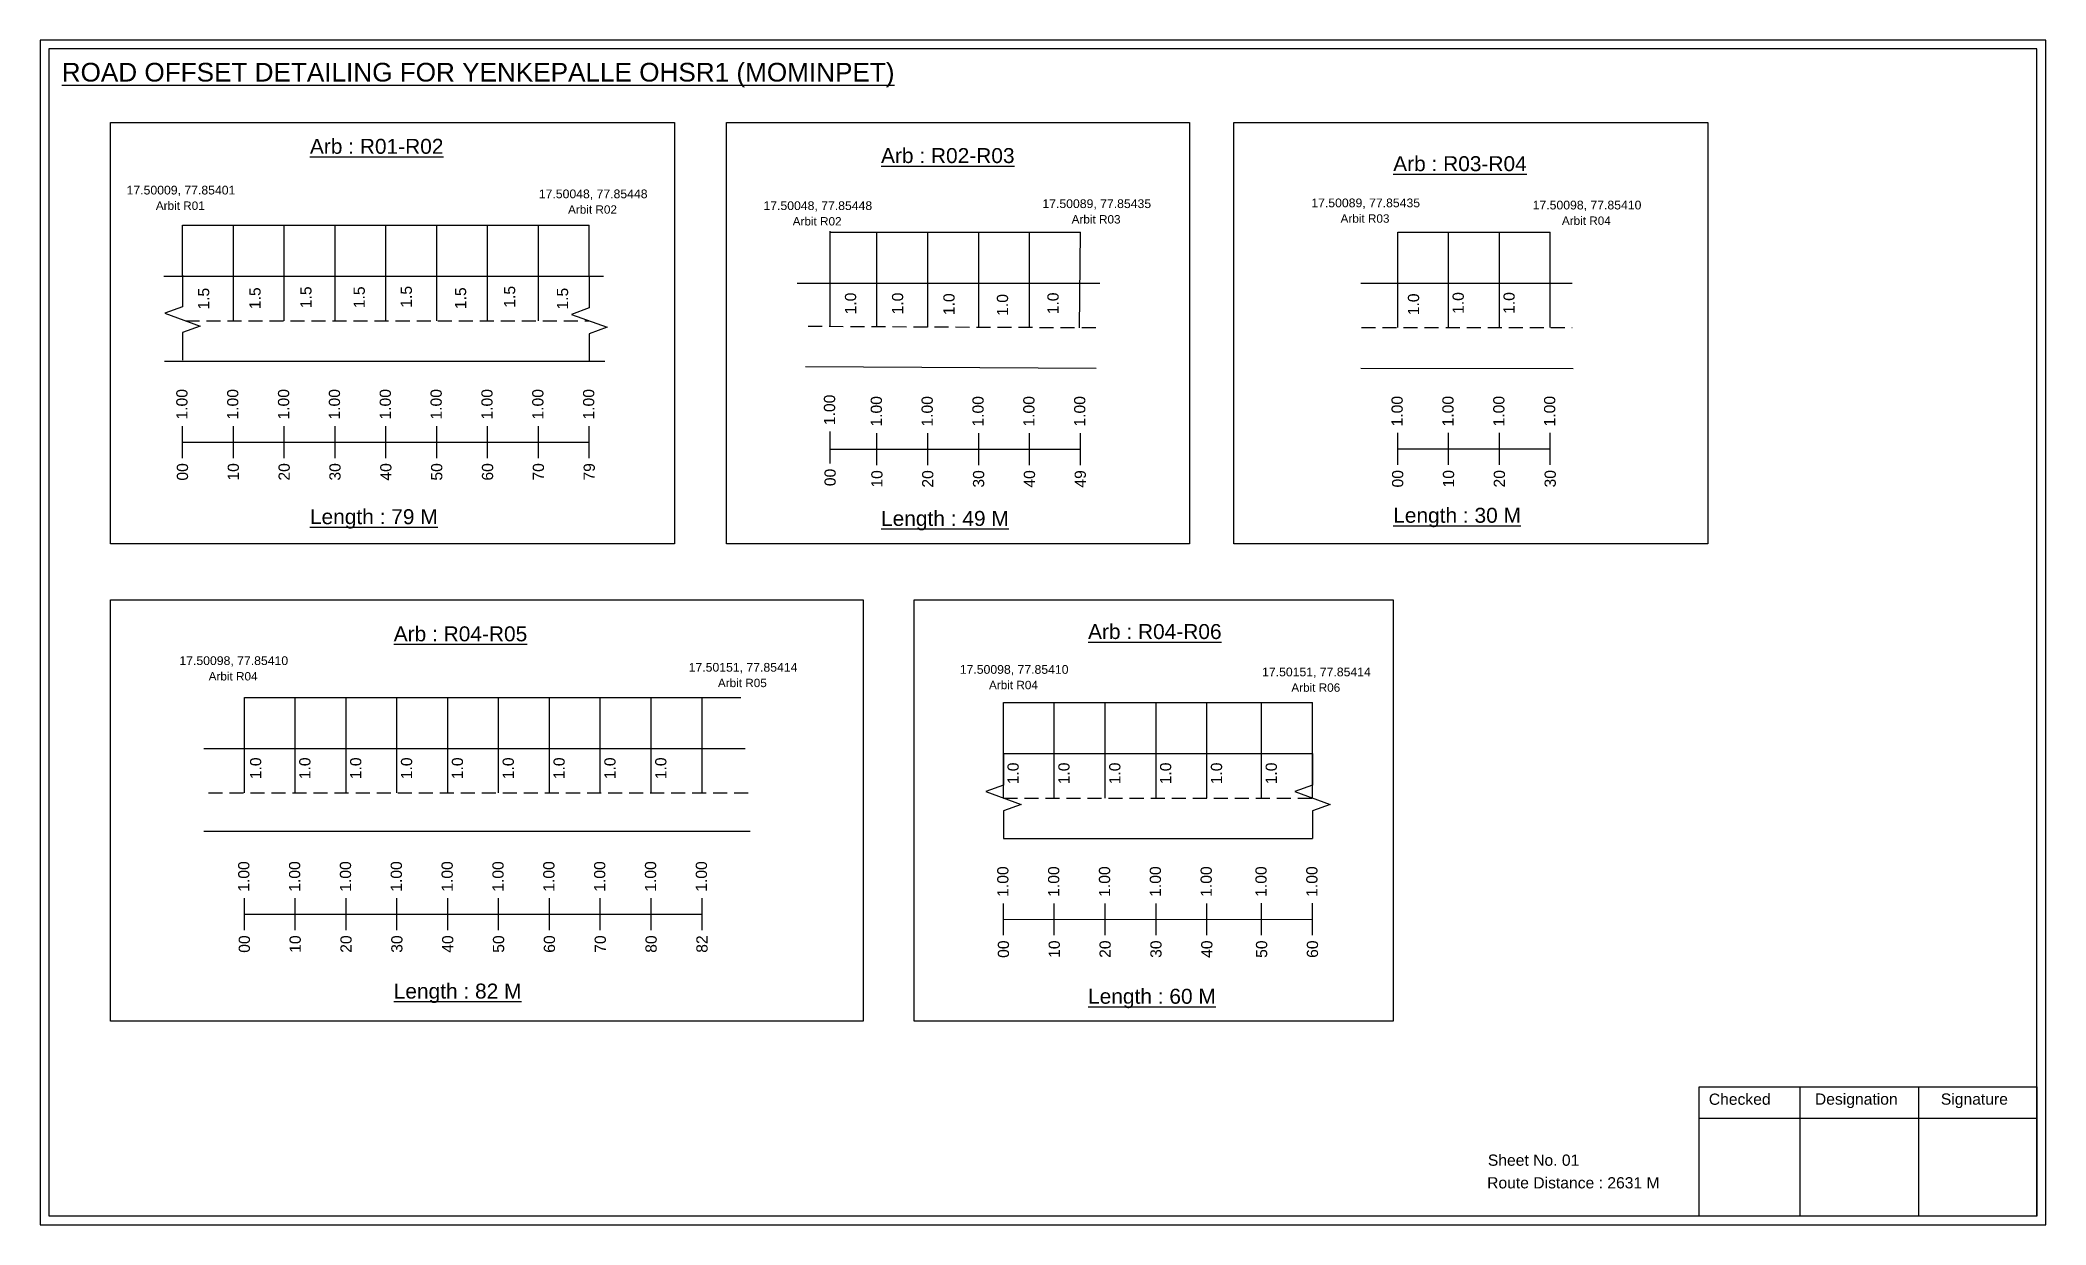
# Model space of a CAD drawing. Header units: inches. Extents: x 1121 to 7703, y 222 to 1459.
# Drawn here: x 4294 to 4831, y 1044 to 1361 of the extents above; entities that cross this region are included whole.
import ezdxf

# ---------------------------------------------------------------- set-up
doc = ezdxf.new("R2010")
doc.units = ezdxf.units.IN
doc.header["$MEASUREMENT"] = 0
doc.linetypes.add('DASHED2', pattern=[0.375, 0.25, -0.125])
doc.layers.add('PDF_Geometry', color=7, linetype='Continuous')
doc.layers.add('PDF_Text', color=5, linetype='Continuous')
doc.styles.add('PDF Arial', font='arial.ttf')
doc.styles.get("Standard").update_dxf_attribs({"font": 'arial.ttf'})

msp = doc.modelspace()

# ---------------------------------------------------------------- texts
at = {"color": 242, "true_color": 0xcd2027}
for s, height, p in [('%%UROAD OFFSET DETAILING FOR YENKEPALLE OHSR1 (MOMINPET)', 5, (4300.2, 1349.55)), ('%%UArb : R01-R02', 4, (4366.59, 1330.23)), ('%%UArb : R02-R03', 4, (4519.34, 1327.76)), ('%%UArb : R03-R04', 4, (4656.33, 1325.6)), ('%%ULength : 79 M', 4, (4366.59, 1231.23)), ('%%ULength : 49 M', 4, (4519.34, 1230.76)), ('%%ULength : 30 M', 4, (4656.33, 1231.6)), ('%%UArb : R04-R05', 4, (4389, 1199.91)), ('%%UArb : R04-R06', 4, (4574.71, 1200.52)), ('%%ULength : 82 M', 4, (4389, 1104.41)), ('%%ULength : 60 M', 4, (4574.71, 1103.02))]:
    msp.add_text(s, height=height, dxfattribs=at).set_placement(p)
at = {"color": 5}
for s, height, p in [('17.50009, 77.85401', 2.34, (4317.56, 1319.36)), ('17.50048, 77.85448', 2.34, (4427.81, 1318.35)), ('Arbit R01', 2.246, (4325.38, 1315.24)), ('Arbit R02', 2.246, (4435.63, 1314.22)), ('17.50048, 77.85448', 2.34, (4487.89, 1315.2)), ('17.50089, 77.85435', 2.34, (4562.5, 1315.73)), ('17.50089, 77.85435', 2.34, (4634.43, 1315.94)), ('17.50098, 77.85410', 2.34, (4693.63, 1315.36)), ('Arbit R02', 2.246, (4495.71, 1311.07)), ('Arbit R03', 2.246, (4570.32, 1311.6)), ('Arbit R03', 2.246, (4642.25, 1311.81)), ('Arbit R04', 2.246, (4701.45, 1311.23)), ('17.50098, 77.85410', 2.34, (4331.68, 1193.57)), ('Arbit R04', 2.246, (4339.5, 1189.44)), ('17.50151, 77.85414', 2.34, (4467.89, 1191.79)), ('17.50098, 77.85410', 2.34, (4540.4, 1191.22)), ('17.50151, 77.85414', 2.34, (4621.26, 1190.55)), ('Arbit R05', 2.246, (4475.71, 1187.66)), ('Arbit R04', 2.246, (4548.22, 1187.1)), ('Arbit R06', 2.246, (4629.08, 1186.42))]:
    msp.add_text(s, height=height, dxfattribs=at).set_placement(p)
for s, p in [('1.5', (4339.65, 1288.58)), ('1.5', (4353.39, 1288.71)), ('1.5', (4367.01, 1288.96)), ('1.5', (4381.27, 1288.96)), ('1.5', (4393.86, 1289.09)), ('1.5', (4408.38, 1288.71)), ('1.5', (4421.49, 1289.09)), ('1.5', (4435.65, 1288.59)), ('1.0', (4512.69, 1287.3)), ('1.0', (4525.27, 1287.3)), ('1.0', (4566.84, 1287.33)), ('1.0', (4675.21, 1287.43)), ('1.0', (4688.81, 1287.43)), ('1.0', (4539.01, 1287.11)), ('1.0', (4553.32, 1286.92)), ('1.0', (4663.26, 1287.07)), ('1.0', (4353.57, 1163.04)), ('1.0', (4366.73, 1163.04)), ('1.0', (4380.33, 1163.04)), ('1.0', (4393.93, 1163.04)), ('1.0', (4407.53, 1163.04)), ('1.0', (4421.13, 1163.04)), ('1.0', (4434.73, 1163.04)), ('1.0', (4448.33, 1163.04)), ('1.0', (4461.93, 1163.04)), ('1.0', (4556.16, 1161.68)), ('1.0', (4569.76, 1161.68)), ('1.0', (4583.36, 1161.68)), ('1.0', (4596.96, 1161.68)), ('1.0', (4610.56, 1161.68)), ('1.0', (4625.21, 1161.68))]:
    msp.add_text(s, height=3, rotation=90).set_placement(p)
at = {"color": 217, "true_color": 0x93278f}
for s, p in [('1.00', (4333.84, 1259.19)), ('1.00', (4347.44, 1259.19)), ('1.00', (4361.04, 1259.19)), ('1.00', (4374.64, 1259.19)), ('1.00', (4388.24, 1259.19)), ('1.00', (4401.84, 1259.19)), ('1.00', (4415.44, 1259.19)), ('1.00', (4429.04, 1259.19)), ('1.00', (4442.64, 1259.19)), ('1.00', (4507.06, 1257.7)), ('1.00', (4519.58, 1257.31)), ('1.00', (4533.18, 1257.31)), ('1.00', (4546.78, 1257.31)), ('1.00', (4560.38, 1257.31)), ('1.00', (4573.98, 1257.31)), ('1.00', (4658.87, 1257.35)), ('1.00', (4672.47, 1257.35)), ('1.00', (4686.07, 1257.35)), ('1.00', (4699.67, 1257.35)), ('00', (4333.99, 1242.87)), ('10', (4347.59, 1242.87)), ('20', (4361.19, 1242.87)), ('30', (4374.79, 1242.87)), ('40', (4388.39, 1242.87)), ('50', (4401.99, 1242.87)), ('60', (4415.59, 1242.87)), ('70', (4429.19, 1242.87)), ('79', (4442.79, 1242.87)), ('00', (4507.21, 1241.38)), ('10', (4519.73, 1240.99)), ('20', (4533.33, 1240.99)), ('30', (4546.93, 1240.99)), ('40', (4560.53, 1240.99)), ('49', (4574.13, 1240.99)), ('00', (4659.02, 1241.03)), ('10', (4672.62, 1241.03)), ('20', (4686.22, 1241.03)), ('30', (4699.82, 1241.03)), ('1.00', (4350.39, 1132.96)), ('1.00', (4363.99, 1132.96)), ('1.00', (4377.59, 1132.96)), ('1.00', (4391.19, 1132.96)), ('1.00', (4404.79, 1132.96)), ('1.00', (4418.39, 1132.96)), ('1.00', (4431.99, 1132.96)), ('1.00', (4445.59, 1132.96)), ('1.00', (4459.19, 1132.96)), ('1.00', (4472.79, 1132.96)), ('1.00', (4553.41, 1131.6)), ('1.00', (4567.01, 1131.6)), ('1.00', (4580.61, 1131.6)), ('1.00', (4594.21, 1131.6)), ('1.00', (4607.81, 1131.6)), ('1.00', (4622.47, 1131.6)), ('1.00', (4636.07, 1131.6)), ('00', (4350.54, 1116.64)), ('10', (4364.14, 1116.64)), ('20', (4377.74, 1116.64)), ('30', (4391.34, 1116.64)), ('40', (4404.94, 1116.64)), ('50', (4418.54, 1116.64)), ('60', (4432.14, 1116.64)), ('70', (4445.74, 1116.64)), ('80', (4459.34, 1116.64)), ('82', (4472.94, 1116.64)), ('00', (4553.57, 1115.28)), ('10', (4567.17, 1115.28)), ('20', (4580.77, 1115.28)), ('30', (4594.37, 1115.28)), ('40', (4607.97, 1115.28)), ('50', (4622.62, 1115.28)), ('60', (4636.22, 1115.28))]:
    msp.add_text(s, height=3, rotation=90, dxfattribs=at).set_placement(p)
for s, p in [('Sheet No. 01', (4681.64, 1059.71)), ('Route Distance : 2631 M', (4681.45, 1053.66))]:
    msp.add_text(s, height=3).set_placement(p)
at = {"layer": 'PDF_Text', "color": 7, "attachment_point": 7, "style": 'PDF Arial'}
for s, insert, char_height in [('Checked', (4740.74, 1075.96), 3.001), ('Designation', (4769.12, 1075.13), 3.0006), ('Signature', (4802.8, 1075.13), 3.001)]:
    msp.add_mtext(s, dxfattribs=dict(at, insert=insert, char_height=char_height))

# ---------------------------------------------------------------- linework, layer by layer
at = {"color": 5}
for p, q in [((4332.51, 1311.13), (4441.31, 1311.13)), ((4505.73, 1309.25), (4572.66, 1309.25)), ((4657.55, 1309.29), (4698.35, 1309.29)), ((4349.06, 1184.9), (4481.84, 1184.9)), ((4552.09, 1183.54), (4634.74, 1183.54))]:
    msp.add_line(p, q, dxfattribs=at)
for p, q in [((4332.51, 1297.48), (4332.51, 1311.13)), ((4346.11, 1285.59), (4346.11, 1311.13)), ((4359.71, 1285.59), (4359.71, 1311.13)), ((4373.31, 1285.59), (4373.31, 1311.13)), ((4386.91, 1285.59), (4386.91, 1311.13)), ((4400.51, 1285.59), (4400.51, 1311.13)), ((4414.11, 1285.59), (4414.11, 1311.13)), ((4427.71, 1285.59), (4427.71, 1311.13)), ((4441.31, 1297.48), (4441.31, 1311.13)), ((4505.73, 1284.02), (4505.73, 1309.55)), ((4518.26, 1283.97), (4518.26, 1309.25)), ((4531.86, 1283.91), (4531.86, 1309.25)), ((4545.46, 1283.98), (4545.46, 1309.25)), ((4559.06, 1283.72), (4559.06, 1309.25)), ((4572.43, 1283.75), (4572.66, 1309.25)), ((4657.55, 1283.76), (4657.55, 1309.29)), ((4671.15, 1283.76), (4671.15, 1309.29)), ((4684.75, 1283.76), (4684.75, 1309.29)), ((4698.35, 1283.76), (4698.35, 1309.29)), ((4327.52, 1297.48), (4445.13, 1297.54)), ((4577.9, 1295.58), (4496.95, 1295.58)), ((4647.71, 1295.64), (4704.2, 1295.64)), ((4327.66, 1274.79), (4445.44, 1274.79)), ((4499.16, 1273.38), (4576.89, 1272.94)), ((4647.71, 1272.96), (4704.42, 1272.83)), ((4349.06, 1159.36), (4349.06, 1184.9)), ((4362.66, 1159.36), (4362.66, 1184.9)), ((4376.26, 1159.36), (4376.26, 1184.9)), ((4389.86, 1159.36), (4389.86, 1184.9)), ((4403.46, 1159.36), (4403.46, 1184.9)), ((4417.06, 1159.36), (4417.06, 1184.9)), ((4430.66, 1159.36), (4430.66, 1184.9)), ((4444.26, 1159.36), (4444.26, 1184.9)), ((4457.86, 1159.36), (4457.86, 1184.9)), ((4471.46, 1159.36), (4471.46, 1184.9)), ((4552.09, 1158), (4552.09, 1183.54)), ((4565.69, 1158), (4565.69, 1183.54)), ((4579.29, 1158), (4579.29, 1183.54)), ((4592.89, 1158), (4592.89, 1183.54)), ((4606.49, 1158), (4606.49, 1183.54)), ((4621.14, 1158.01), (4621.14, 1183.54)), ((4634.74, 1158.01), (4634.74, 1183.54)), ((4338.18, 1171.25), (4482.97, 1171.25)), ((4552.09, 1169.89), (4634.74, 1169.89)), ((4484.38, 1149.06), (4338.18, 1149.06)), ((4552.09, 1147.2), (4634.74, 1147.2))]:
    msp.add_line(p, q)
at = {"linetype": 'DASHED2', "ltscale": 15}
for p, q in [((4333.27, 1285.59), (4441.31, 1285.59)), ((4499.88, 1284.16), (4578.16, 1283.75)), ((4647.86, 1283.76), (4704.2, 1283.76)), ((4339.45, 1159.36), (4483.82, 1159.36)), ((4552.09, 1158.01), (4634.74, 1158.01))]:
    msp.add_line(p, q, dxfattribs=at)
at = {"color": 217, "true_color": 0x93278f}
for p, q in [((4332.51, 1248.9), (4332.51, 1257.45)), ((4346.11, 1248.9), (4346.11, 1257.45)), ((4359.71, 1248.9), (4359.71, 1257.45)), ((4373.31, 1248.9), (4373.31, 1257.45)), ((4386.91, 1248.9), (4386.91, 1257.45)), ((4400.51, 1248.9), (4400.51, 1257.45)), ((4414.11, 1248.9), (4414.11, 1257.45)), ((4427.71, 1248.9), (4427.71, 1257.45)), ((4441.31, 1248.9), (4441.31, 1257.45)), ((4505.73, 1247.41), (4505.73, 1255.96)), ((4518.26, 1247.02), (4518.26, 1255.58)), ((4531.86, 1247.02), (4531.86, 1255.58)), ((4545.46, 1247.02), (4545.46, 1255.58)), ((4559.06, 1247.02), (4559.06, 1255.58)), ((4572.66, 1247.02), (4572.66, 1255.58)), ((4657.55, 1247.06), (4657.55, 1255.62)), ((4671.15, 1247.06), (4671.15, 1255.62)), ((4684.75, 1247.06), (4684.75, 1255.62)), ((4698.35, 1247.06), (4698.35, 1255.62)), ((4332.51, 1253.16), (4441.31, 1253.16)), ((4505.73, 1251.29), (4572.66, 1251.3)), ((4657.55, 1251.33), (4698.35, 1251.34)), ((4349.06, 1122.66), (4349.06, 1131.22)), ((4349.06, 1126.93), (4471.46, 1126.96)), ((4362.66, 1122.66), (4362.66, 1131.22)), ((4376.26, 1122.66), (4376.26, 1131.22)), ((4389.86, 1122.66), (4389.86, 1131.22)), ((4403.46, 1122.66), (4403.46, 1131.22)), ((4417.06, 1122.66), (4417.06, 1131.22)), ((4430.66, 1122.66), (4430.66, 1131.22)), ((4444.26, 1122.66), (4444.26, 1131.22)), ((4457.86, 1122.66), (4457.86, 1131.22)), ((4471.46, 1122.66), (4471.46, 1131.22)), ((4552.09, 1121.31), (4552.09, 1129.86)), ((4565.69, 1121.31), (4565.69, 1129.86)), ((4579.29, 1121.31), (4579.29, 1129.86)), ((4592.89, 1121.31), (4592.89, 1129.86)), ((4606.49, 1121.31), (4606.49, 1129.86)), ((4621.14, 1121.31), (4621.14, 1129.87)), ((4634.74, 1121.31), (4634.74, 1129.87)), ((4552.09, 1125.57), (4634.74, 1125.59))]:
    msp.add_line(p, q, dxfattribs=at)
for points in [[(4313.29, 1338.61), (4464.14, 1338.61), (4464.14, 1225.93), (4313.29, 1225.93)], [(4478.03, 1338.61), (4601.83, 1338.61), (4601.83, 1225.93), (4478.03, 1225.93)], [(4613.69, 1338.61), (4740.44, 1338.61), (4740.44, 1225.93), (4613.69, 1225.93)], [(4313.29, 1211.02), (4514.52, 1211.02), (4514.52, 1098.34), (4313.29, 1098.34)], [(4528.22, 1211.02), (4656.32, 1211.02), (4656.32, 1098.34), (4528.22, 1098.34)]]:
    msp.add_lwpolyline(points, close=True)
at = {"linetype": 'Continuous'}
for points in [[(4332.49, 1297.76), (4332.49, 1289.33), (4327.75, 1287.6), (4337.24, 1284.15), (4332.49, 1282.43), (4332.49, 1275.08)], [(4441.31, 1297.48), (4441.31, 1289.05), (4436.57, 1287.32), (4446.06, 1283.87), (4441.31, 1282.14), (4441.31, 1274.79)], [(4552.09, 1169.89), (4552.09, 1161.46), (4547.35, 1159.73), (4556.83, 1156.28), (4552.09, 1154.55), (4552.09, 1147.2)], [(4634.74, 1169.89), (4634.74, 1161.46), (4630, 1159.73), (4639.48, 1156.28), (4634.74, 1154.55), (4634.74, 1147.2)]]:
    msp.add_lwpolyline(points, dxfattribs=at)
at = {"layer": 'PDF_Geometry'}
for points in [[(4294.42, 1360.62), (4294.42, 1043.91), (4830.9, 1043.91), (4830.9, 1360.62)], [(4296.75, 1358.3), (4296.75, 1046.33), (4828.48, 1046.33), (4828.48, 1358.3)]]:
    msp.add_lwpolyline(points, close=True, dxfattribs=at)
at = {"layer": 'PDF_Geometry', "color": 242, "true_color": 0xcc1f26}
msp.add_lwpolyline([(4828.48, 1046.24), (4738.14, 1046.24), (4738.14, 1080.85), (4828.48, 1080.85)], close=True, dxfattribs=at)
for points in [[(4765.12, 1080.85), (4765.12, 1046.24)], [(4796.84, 1080.85), (4796.84, 1046.24)], [(4738.14, 1072.47), (4828.48, 1072.47)]]:
    msp.add_lwpolyline(points, dxfattribs=at)

msp.set_redraw_order([(e.dxf.handle, doc.entitydb.next_handle()) for e in msp.query("TEXT MTEXT ATTDEF DIMENSION ARC_DIMENSION")])  # texts and dimensions are drawn at this point

doc.saveas('drawing.dxf')
